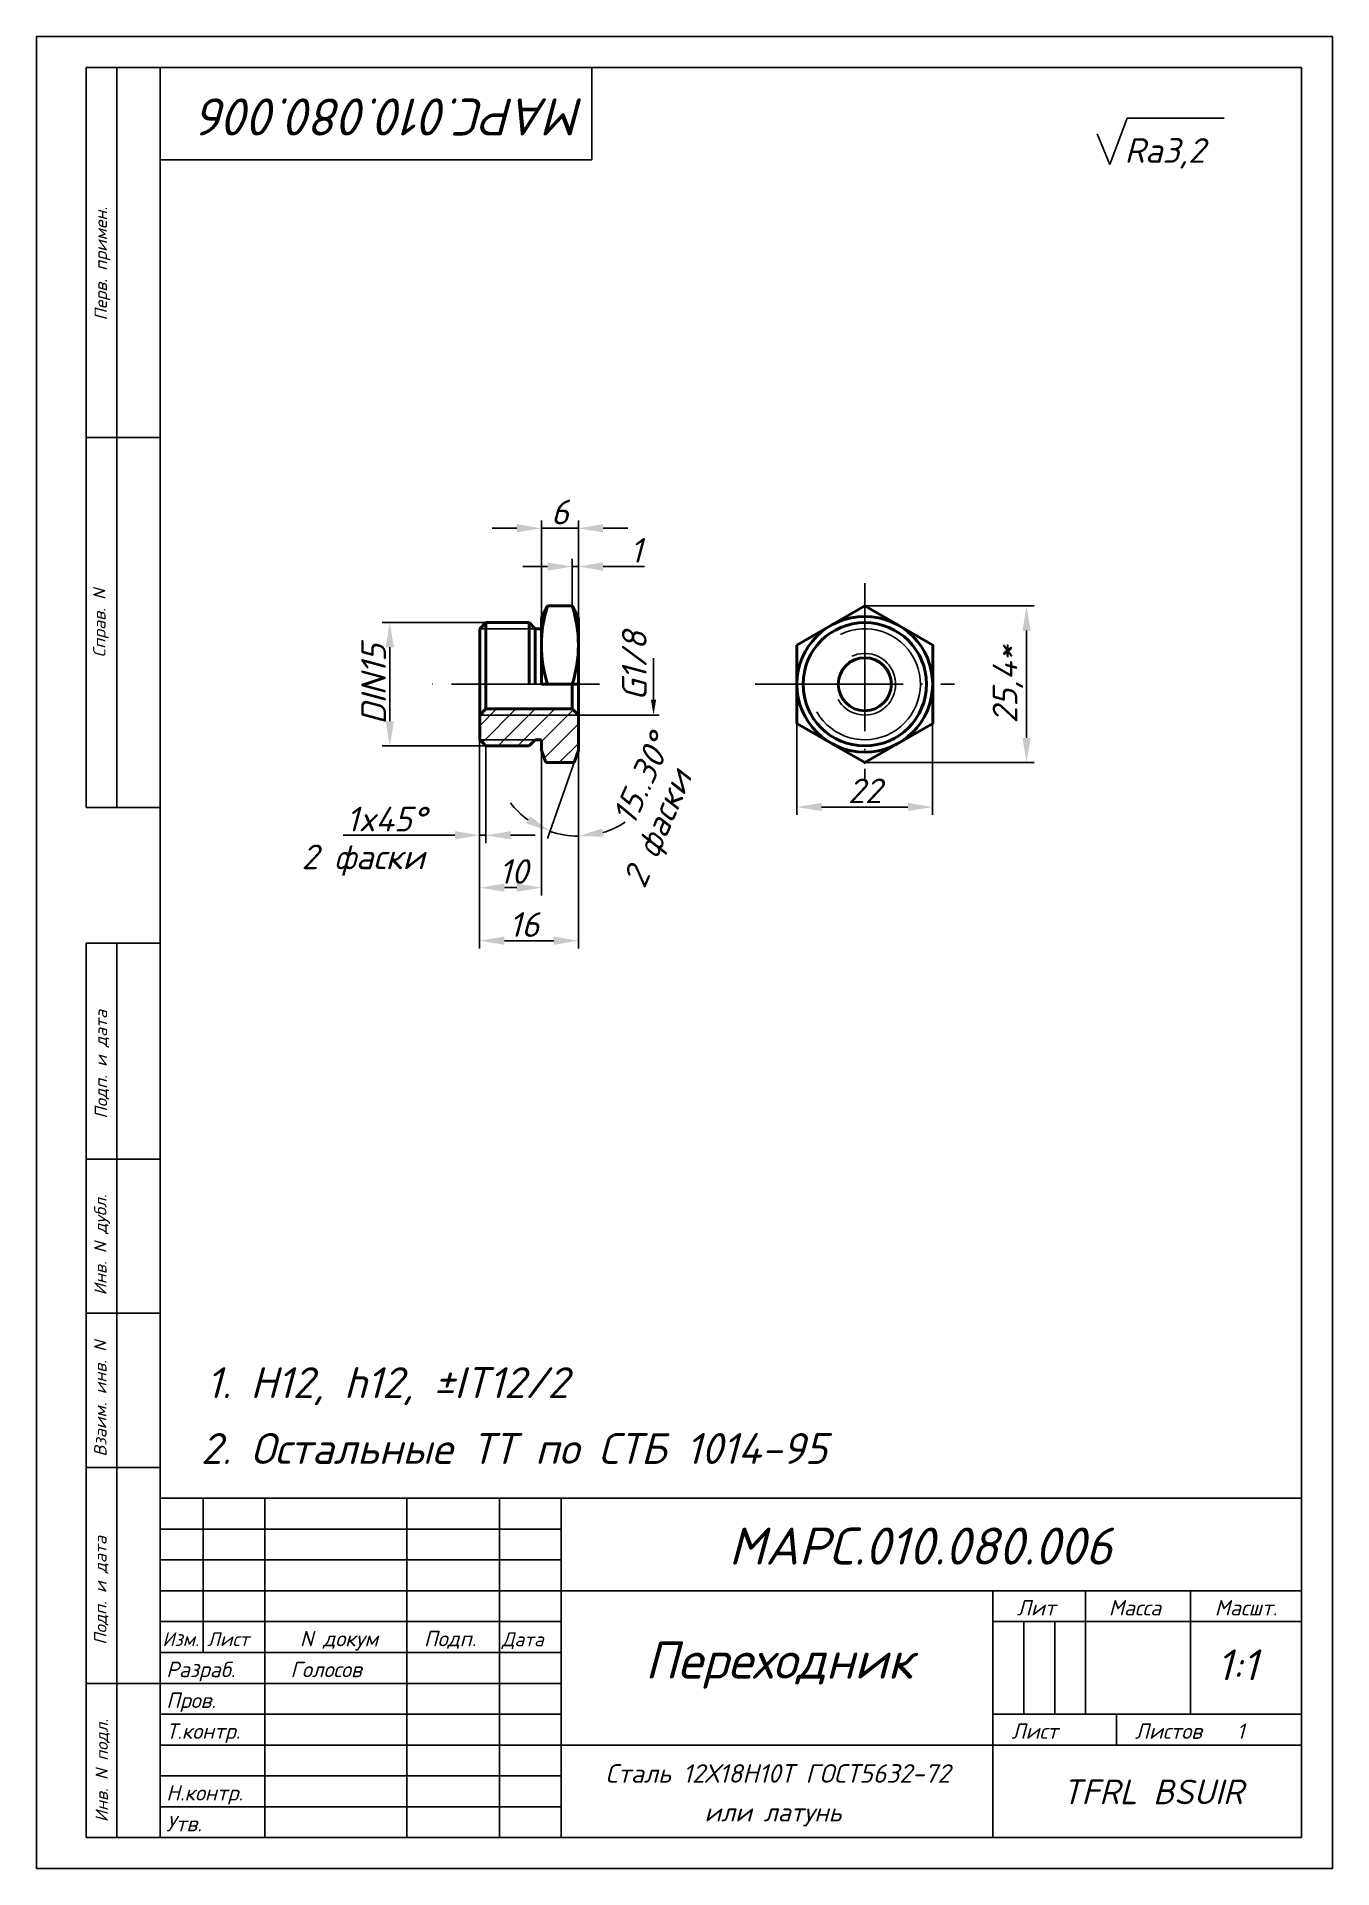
# Model space of a CAD drawing. Header units: millimetres. Extents: x -5427 to 3670, y -5891 to 948.
# Drawn here: x 1088.6 to 1298.6, y -5167.8 to -4870.8 of the extents above; entities that cross this region are included whole.
import ezdxf
from ezdxf.enums import TextEntityAlignment as Align

# ---------------------------------------------------------------- set-up
doc = ezdxf.new("R2010")
doc.units = ezdxf.units.MM
doc.header["$MEASUREMENT"] = 0
doc.linetypes.add('ACAD_ISO04W100', pattern=[30, 24, -3, 0, -3])
doc.layers.add('оси', color=1, linetype='ACAD_ISO04W100')
doc.layers.add('Толстые', color=7, linetype='Continuous', lineweight=50)
doc.layers.add('Тонкие', color=140, linetype='Continuous', lineweight=25)
doc.styles.get("Standard").update_dxf_attribs({"font": 'isocpeui.ttf'})
doc.styles.add('Для рамки', font='simplex.shx', dxfattribs={"oblique": 15, "height": 4})
doc.dimstyles.new('ISO-25', dxfattribs={"dimtxt": 4, "dimasz": 4, "dimexe": 1.25, "dimexo": 0, "dimtad": 1, "dimtxsty": 'Standard', "dimcen": 2.5, "dimadec": 0, "dimazin": 0, "dimtfac": 1, "dimtmove": 0, "dimatfit": 3, "dimfxl": 1, "dimarcsym": 0})

msp = doc.modelspace()

# ---------------------------------------------------------------- texts
at = {"layer": 'Тонкие'}
msp.add_text('МАРС.010.080.006', height=6, rotation=180, dxfattribs=at).set_placement((1177.53, -4880.78))
for s, height, p in [('Ra3,2', 4, (1264.914, -4891.22)), ('1. H12, h12, %%pIT12/2', 5, (1116.104, -5091.504)), ('2. Остальные ТТ по СТБ 1014-95', 5, (1115.205, -5102.185)), ('МАРС.010.080.006', 6, (1200.763, -5118.506)), ('Изм.', 2.25, (1108.967, -5131.719)), ('Лист', 2.25, (1116.254, -5131.719)), ('Дата', 2.25, (1164.003, -5131.749)), ('Переходник', 6, (1187.196, -5136.999)), ('Разраб.', 2.5, (1109.599, -5136.763)), ('Голосов', 2.5, (1129.728, -5136.763)), ('1:1', 5, (1279.886, -5137.261)), ('Пров.', 2.5, (1109.599, -5141.763)), ('Т.контр.', 2.5, (1109.599, -5146.763)), ('Лист', 2.5, (1246.599, -5146.763)), ('Листов', 2.5, (1266.599, -5146.763)), ('1', 2.5, (1283.113, -5146.763)), ('Сталь 12Х18Н10Т ГОСТ5632-72', 3, (1180.78, -5153.873)), ('Н.контр.', 2.5, (1109.599, -5156.763)), ('TFRL BSUIR', 4, (1254.774, -5157.359)), ('или латунь', 3, (1196.821, -5160.153)), ('Утв.', 2.5, (1109.599, -5161.763))]:
    msp.add_text(s, height=height, dxfattribs=at).set_placement(p)
at = {"layer": 'Тонкие', "linetype": 'Continuous', "style": 'Для рамки', "oblique": 15}
for s, p in [('Перв. примен.', (1100.004, -4916.791)), ('Справ. N', (1099.76, -4971.425)), ('Подп. и дата', (1100.02, -5046.205)), ('Инв. N дубл.', (1099.922, -5074.844)), ('Взаим. инв. N', (1099.922, -5101.006)), ('Подп. и дата', (1099.922, -5131.506)), ('Инв. N подл.', (1100.148, -5160.277))]:
    msp.add_text(s, height=2, rotation=90, dxfattribs=at).set_placement(p)
at = {"layer": 'Тонкие'}
for s, p in [('Лит', (1250.599, -5126.763)), ('Масса', (1266.599, -5126.763)), ('Масшт.', (1284.599, -5126.763)), ('N докум', (1137.599, -5131.763)), ('Подп.', (1155.599, -5131.763))]:
    msp.add_text(s, height=2.5, dxfattribs=at).set_placement(p, align=Align.CENTER)
at = {"layer": 'Тонкие', "char_height": 4, "attachment_point": 5}
for s, insert, rotation in [('G1/8', (1185.463, -4972.818), 90), ('2{\\fISOCPEUR|b0|i1|c204|p34; фаски}', (1189.658, -4999.326), 66.99384)]:
    msp.add_mtext(s, dxfattribs=dict(at, insert=insert, rotation=rotation))
at = {"layer": 'Тонкие', "insert": (1141.506, -5004.295), "char_height": 4, "attachment_point": 5}
msp.add_mtext('2{\\fISOCPEUR|b0|i1|c204|p34; фаски}', dxfattribs=at)

# ---------------------------------------------------------------- blocks, each defined once
blk = doc.blocks.new('*D2')
at = {"layer": 'Defpoints', "color": 0, "transparency": 16777216}
for p in [(1176.4, -4965.07), (1176.4, -4986.47), (1176.4, -4986.47), (1175.7, -4988.47), (1173.3, -5000.05)]:
    blk.add_point(p, dxfattribs=at)
at = {"layer": 'Тонкие', "color": 0, "lineweight": -2, "transparency": 16777216}
for p, q in [((1176.4, -4986.47), (1176.4, -5001.65)), ((1175.7, -4988.47), (1171.39, -5000.79))]:
    blk.add_line(p, q, dxfattribs=at)
for start, end in [(217.6798, 234.1949), (286.5151, 303.0301), (250.71, 270)]:
    blk.add_arc((1176.4, -4986.47), 13.93, start, end, dxfattribs=at)
at = {"layer": 'Тонкие', "color": 0, "transparency": 16777216}
for points in [[(1168.56, -4997.17), (1167.95, -4998.35), (1171.8, -4999.61)], [(1180.46, -5000.48), (1180.27, -4999.16), (1176.4, -5000.4)]]:
    blk.add_solid(points, dxfattribs=at)
at = {"layer": 'Тонкие', "color": 0, "transparency": 16777216, "insert": (1186.68, -4991.18), "char_height": 4, "attachment_point": 5, "rotation": 65.3927}
blk.add_mtext('15..30%%d', dxfattribs=at)
blk = doc.blocks.new('*D3')
at = {"layer": 'Defpoints', "color": 0, "transparency": 16777216}
for p in [(1176.4, -4950.48), (1170.4, -4965.07), (1176.4, -4965.07)]:
    blk.add_point(p, dxfattribs=at)
at = {"layer": 'Тонкие', "color": 0, "lineweight": -2, "transparency": 16777216}
for p, q in [((1166.4, -4950.48), (1162.4, -4950.48)), ((1170.4, -4965.07), (1170.4, -4949.23)), ((1170.4, -4950.48), (1176.4, -4950.48)), ((1176.4, -4965.07), (1176.4, -4949.23)), ((1180.4, -4950.48), (1184.4, -4950.48))]:
    blk.add_line(p, q, dxfattribs=at)
at = {"layer": 'Тонкие', "color": 0, "transparency": 16777216}
for points in [[(1166.4, -4949.81), (1166.4, -4951.14), (1170.4, -4950.48)], [(1180.4, -4949.81), (1180.4, -4951.14), (1176.4, -4950.48)]]:
    blk.add_solid(points, dxfattribs=at)
at = {"layer": 'Тонкие', "color": 0, "transparency": 16777216, "insert": (1173.4, -4947.85), "char_height": 4, "attachment_point": 5}
blk.add_mtext('6', dxfattribs=at)
blk = doc.blocks.new('*D4')
at = {"layer": 'Defpoints', "color": 0, "transparency": 16777216}
for p in [(1176.4, -4956.69), (1175.4, -4963.07), (1176.4, -4965.07)]:
    blk.add_point(p, dxfattribs=at)
at = {"layer": 'Тонкие', "color": 0, "lineweight": -2, "transparency": 16777216}
for p, q in [((1171.4, -4956.69), (1167.4, -4956.69)), ((1175.4, -4963.07), (1175.4, -4955.44)), ((1175.4, -4956.69), (1176.4, -4956.69)), ((1176.4, -4965.07), (1176.4, -4955.44)), ((1180.4, -4956.69), (1187.1, -4956.69))]:
    blk.add_line(p, q, dxfattribs=at)
at = {"layer": 'Тонкие', "color": 0, "transparency": 16777216}
for points in [[(1171.4, -4956.02), (1171.4, -4957.35), (1175.4, -4956.69)], [(1180.4, -4956.02), (1180.4, -4957.35), (1176.4, -4956.69)]]:
    blk.add_solid(points, dxfattribs=at)
at = {"layer": 'Тонкие', "color": 0, "transparency": 16777216, "insert": (1185.75, -4954.06), "char_height": 4, "attachment_point": 5}
blk.add_mtext('1', dxfattribs=at)
blk = doc.blocks.new('*D5')
at = {"layer": 'Defpoints', "color": 0, "transparency": 16777216}
for p in [(1160.4, -4984.77), (1161.4, -4985.77), (1161.4, -5000.26)]:
    blk.add_point(p, dxfattribs=at)
at = {"layer": 'Тонкие', "color": 0, "lineweight": -2, "transparency": 16777216}
for p, q in [((1160.4, -4984.77), (1160.4, -5001.51)), ((1161.4, -4985.77), (1161.4, -5001.51)), ((1156.4, -5000.26), (1138.27, -5000.26)), ((1161.4, -5000.26), (1160.4, -5000.26)), ((1165.4, -5000.26), (1169.4, -5000.26))]:
    blk.add_line(p, q, dxfattribs=at)
at = {"layer": 'Тонкие', "color": 0, "transparency": 16777216}
for points in [[(1156.4, -4999.59), (1156.4, -5000.92), (1160.4, -5000.26)], [(1165.4, -4999.59), (1165.4, -5000.92), (1161.4, -5000.26)]]:
    blk.add_solid(points, dxfattribs=at)
at = {"layer": 'Тонкие', "color": 0, "transparency": 16777216, "insert": (1145.24, -4997.63), "char_height": 4, "attachment_point": 5}
blk.add_mtext('1x45%%d', dxfattribs=at)
blk = doc.blocks.new('*D6')
at = {"layer": 'Defpoints', "color": 0, "transparency": 16777216}
for p in [(1161.4, -4965.77), (1145.83, -4985.77), (1161.4, -4985.77)]:
    blk.add_point(p, dxfattribs=at)
at = {"layer": 'Тонкие', "color": 0, "lineweight": -2, "transparency": 16777216}
for p, q in [((1161.4, -4965.77), (1144.58, -4965.77)), ((1145.83, -4969.77), (1145.83, -4981.77)), ((1161.4, -4985.77), (1144.58, -4985.77))]:
    blk.add_line(p, q, dxfattribs=at)
at = {"layer": 'Тонкие', "color": 0, "transparency": 16777216}
for points in [[(1145.17, -4969.77), (1146.5, -4969.77), (1145.83, -4965.77)], [(1145.17, -4981.77), (1146.5, -4981.77), (1145.83, -4985.77)]]:
    blk.add_solid(points, dxfattribs=at)
at = {"layer": 'Тонкие', "color": 0, "transparency": 16777216, "insert": (1143.21, -4975.77), "char_height": 4, "attachment_point": 5, "rotation": 90}
blk.add_mtext('DIN15', dxfattribs=at)
blk = doc.blocks.new('*D7')
at = {"layer": 'Defpoints', "color": 0, "transparency": 16777216}
for p in [(1160.4, -4984.77), (1176.4, -4995.66), (1176.4, -5017.35)]:
    blk.add_point(p, dxfattribs=at)
at = {"layer": 'Тонкие', "color": 0, "lineweight": -2, "transparency": 16777216}
for p, q in [((1160.4, -4984.77), (1160.4, -5018.6)), ((1176.4, -4995.66), (1176.4, -5018.6)), ((1164.4, -5017.35), (1172.4, -5017.35))]:
    blk.add_line(p, q, dxfattribs=at)
at = {"layer": 'Тонкие', "color": 0, "transparency": 16777216}
for points in [[(1164.4, -5016.68), (1164.4, -5018.02), (1160.4, -5017.35)], [(1172.4, -5016.68), (1172.4, -5018.02), (1176.4, -5017.35)]]:
    blk.add_solid(points, dxfattribs=at)
at = {"layer": 'Тонкие', "color": 0, "transparency": 16777216, "insert": (1167.6, -5014.73), "char_height": 4, "attachment_point": 5}
blk.add_mtext('16', dxfattribs=at)
blk = doc.blocks.new('*D8')
at = {"layer": 'Defpoints', "color": 0, "transparency": 16777216}
for p in [(1160.4, -4984.77), (1170.4, -4984.77), (1170.4, -5008.75)]:
    blk.add_point(p, dxfattribs=at)
at = {"layer": 'Тонкие', "color": 0, "lineweight": -2, "transparency": 16777216}
for p, q in [((1160.4, -4984.77), (1160.4, -5010)), ((1170.4, -4984.77), (1170.4, -5010)), ((1164.4, -5008.75), (1166.4, -5008.75))]:
    blk.add_line(p, q, dxfattribs=at)
at = {"layer": 'Тонкие', "color": 0, "transparency": 16777216}
for points in [[(1164.4, -5008.09), (1164.4, -5009.42), (1160.4, -5008.75)], [(1166.4, -5008.09), (1166.4, -5009.42), (1170.4, -5008.75)]]:
    blk.add_solid(points, dxfattribs=at)
at = {"layer": 'Тонкие', "color": 0, "transparency": 16777216, "insert": (1165.88, -5006.13), "char_height": 4, "attachment_point": 5}
blk.add_mtext('10', dxfattribs=at)
blk = doc.blocks.new('*D9')
at = {"layer": 'Defpoints', "color": 0, "transparency": 16777216}
for p in [(1211.82, -4982.12), (1233.82, -4982.12), (1233.82, -4995.68)]:
    blk.add_point(p, dxfattribs=at)
at = {"layer": 'Тонкие', "color": 0, "lineweight": -2, "transparency": 16777216}
for p, q in [((1211.82, -4982.12), (1211.82, -4996.93)), ((1233.82, -4982.12), (1233.82, -4996.93)), ((1215.82, -4995.68), (1229.82, -4995.68))]:
    blk.add_line(p, q, dxfattribs=at)
at = {"layer": 'Тонкие', "color": 0, "transparency": 16777216}
for points in [[(1215.82, -4995.01), (1215.82, -4996.34), (1211.82, -4995.68)], [(1229.82, -4995.01), (1229.82, -4996.34), (1233.82, -4995.68)]]:
    blk.add_solid(points, dxfattribs=at)
at = {"layer": 'Тонкие', "color": 0, "transparency": 16777216, "insert": (1222.82, -4993.05), "char_height": 4, "attachment_point": 5}
blk.add_mtext('22', dxfattribs=at)
blk = doc.blocks.new('*D10')
at = {"layer": 'Defpoints', "color": 0, "transparency": 16777216}
for p in [(1222.82, -4963.07), (1249.04, -4963.07), (1222.82, -4988.47)]:
    blk.add_point(p, dxfattribs=at)
at = {"layer": 'Тонкие', "color": 0, "lineweight": -2, "transparency": 16777216}
for p, q in [((1222.82, -4963.07), (1250.29, -4963.07)), ((1249.04, -4984.47), (1249.04, -4967.07)), ((1222.82, -4988.47), (1250.29, -4988.47))]:
    blk.add_line(p, q, dxfattribs=at)
at = {"layer": 'Тонкие', "color": 0, "transparency": 16777216}
for points in [[(1248.37, -4967.07), (1249.7, -4967.07), (1249.04, -4963.07)], [(1248.37, -4984.47), (1249.7, -4984.47), (1249.04, -4988.47)]]:
    blk.add_solid(points, dxfattribs=at)
at = {"layer": 'Тонкие', "color": 0, "transparency": 16777216, "insert": (1246.01, -4975.77), "char_height": 4, "attachment_point": 5, "rotation": 90}
blk.add_mtext('25,4*', dxfattribs=at)

# ---------------------------------------------------------------- dimensions: what is measured, and where the dimension line sits
at = {"layer": 'Тонкие'}
for base, p1, p2, picture, middle in [((1176.403, -4950.478), (1170.403, -4965.067), (1176.403, -4965.067), '*D3', (1173.403, -4947.853)), ((1176.403, -4956.686), (1175.403, -4963.067), (1176.403, -4965.067), '*D4', (1185.754, -4954.061)), ((1233.823, -4995.676), (1211.823, -4982.119), (1233.823, -4982.119), '*D9', (1222.823, -4993.051))]:
    dim = msp.add_linear_dim(base=base, p1=p1, p2=p2, dimstyle='ISO-25', dxfattribs=at)
    dim.commit()
    dim.dimension.update_dxf_attribs({"geometry": picture, "text_midpoint": middle})
for base, p1, p2, text, picture, middle in [((1145.834, -4985.768), (1161.403, -4965.768), (1161.403, -4985.768), 'DIN15', '*D6', (1145.834, -4975.768)), ((1249.037, -4963.067), (1222.823, -4988.47), (1222.823, -4963.067), '25,4*', '*D10', (1249.037, -4975.768))]:
    dim = msp.add_linear_dim(base=base, p1=p1, p2=p2, angle=90, text=text, dimstyle='ISO-25', dxfattribs=at)
    dim.commit()
    dim.dimension.update_dxf_attribs({"geometry": picture, "text_midpoint": middle, "dimtype": 160})
dim = msp.add_angular_dim_2l(base=(1173.304, -5000.046), line1=((1176.403, -4965.067), (1176.403, -4986.47)), line2=((1175.703, -4988.47), (1176.403, -4986.47)), text='15..30%%d', dimstyle='ISO-25', dxfattribs=at)
dim.commit()
dim.dimension.update_dxf_attribs({"geometry": '*D2', "text_midpoint": (1189.064, -4992.269), "dimtype": 162})
dim = msp.add_linear_dim(base=(1161.403, -5000.255), p1=(1160.403, -4984.768), p2=(1161.403, -4985.768), text='1x45%%d', dimstyle='ISO-25', dxfattribs=at)
dim.commit()
dim.dimension.update_dxf_attribs({"geometry": '*D5', "text_midpoint": (1145.239, -5000.255), "dimtype": 160})
for base, p2, picture, middle in [((1176.403, -5017.35), (1176.403, -4995.656), '*D7', (1167.603, -5017.35)), ((1170.403, -5008.754), (1170.403, -4984.768), '*D8', (1165.883, -5008.754))]:
    dim = msp.add_linear_dim(base=base, p1=(1160.403, -4984.768), p2=p2, dimstyle='ISO-25', dxfattribs=at)
    dim.commit()
    dim.dimension.update_dxf_attribs({"geometry": picture, "text_midpoint": middle, "dimtype": 160})

# ---------------------------------------------------------------- hatches: boundary and pattern name
at = {"layer": 'Тонкие'}
h = msp.add_hatch(dxfattribs=at)
h.set_pattern_fill('ANSI31', color=256, scale=0.7, style=0)
h.set_pattern_definition([(45, (1080.502, -5172.4073), (-1.571545, 1.571545), [])])
h.paths.add_polyline_path([(1169.403, -4984.768), (1170.403, -4984.768), (1170.403, -4986.47), (1171.103, -4988.47), (1175.703, -4988.47), (1176.403, -4986.47), (1176.403, -4980.768), (1160.403, -4980.768), (1160.403, -4984.768)])
h.paths.add_polyline_path([(1161.403, -4979.768), (1160.403, -4980.768), (1176.403, -4980.768), (1175.403, -4979.768)])
h.paths.add_polyline_path([(1160.403, -4984.768), (1161.403, -4985.768), (1168.403, -4985.768), (1169.403, -4984.768)], flags=16)

# ---------------------------------------------------------------- linework, layer by layer
for p, q in [((1088.599, -5167.763), (1088.599, -4870.763)), ((1088.599, -4870.763), (1298.599, -4870.763)), ((1298.599, -4870.763), (1298.599, -5167.763)), ((1096.599, -4995.763), (1096.599, -4875.763)), ((1096.599, -4875.763), (1108.599, -4875.763)), ((1101.599, -4995.763), (1101.599, -4875.763)), ((1108.599, -5162.763), (1108.599, -4875.763)), ((1108.599, -4875.763), (1293.599, -4875.763)), ((1178.599, -4890.763), (1178.599, -4875.763)), ((1293.599, -4875.763), (1293.599, -5162.763)), ((1108.599, -4890.763), (1178.599, -4890.763)), ((1108.599, -4935.763), (1096.599, -4935.763)), ((1108.599, -4995.763), (1096.599, -4995.763)), ((1096.599, -5017.763), (1096.599, -5162.763)), ((1108.599, -5017.763), (1096.599, -5017.763)), ((1101.599, -5162.763), (1101.599, -5017.763)), ((1108.599, -5052.763), (1096.599, -5052.763)), ((1108.599, -5077.763), (1096.599, -5077.763)), ((1108.599, -5102.763), (1096.599, -5102.763)), ((1293.599, -5107.763), (1108.599, -5107.763)), ((1115.599, -5107.763), (1115.599, -5132.763)), ((1115.599, -5107.763), (1115.599, -5132.763)), ((1125.599, -5107.763), (1125.599, -5162.763)), ((1125.599, -5107.763), (1125.599, -5162.763)), ((1148.599, -5107.763), (1148.599, -5162.763)), ((1148.599, -5107.763), (1148.599, -5162.763)), ((1163.599, -5107.763), (1163.599, -5162.763)), ((1163.599, -5107.763), (1163.599, -5162.763)), ((1173.599, -5107.763), (1173.599, -5162.763)), ((1173.599, -5107.763), (1173.599, -5162.763)), ((1293.599, -5122.763), (1173.599, -5122.763)), ((1243.599, -5122.763), (1243.599, -5162.763)), ((1243.599, -5122.763), (1243.599, -5162.763)), ((1258.599, -5122.763), (1258.599, -5142.763)), ((1258.599, -5122.763), (1258.599, -5142.763)), ((1275.599, -5122.763), (1275.599, -5142.763)), ((1275.599, -5122.763), (1275.599, -5142.763)), ((1173.599, -5127.763), (1108.599, -5127.763)), ((1293.599, -5127.763), (1243.599, -5127.763)), ((1173.599, -5132.763), (1108.599, -5132.763)), ((1173.599, -5132.763), (1108.599, -5132.763)), ((1108.599, -5137.763), (1096.599, -5137.763)), ((1293.599, -5142.763), (1243.599, -5142.763)), ((1293.599, -5142.763), (1243.599, -5142.763)), ((1263.599, -5142.763), (1263.599, -5147.763)), ((1263.599, -5142.763), (1263.599, -5147.763)), ((1293.599, -5147.763), (1173.599, -5147.763)), ((1293.599, -5147.763), (1173.599, -5147.763)), ((1096.599, -5162.763), (1108.599, -5162.763)), ((1293.599, -5162.763), (1108.599, -5162.763)), ((1298.599, -5167.763), (1088.599, -5167.763))]:
    msp.add_line(p, q)
at = {"layer": 'оси'}
for p, q in [((1222.823, -4959.362), (1222.823, -4991.051)), ((1179.812, -4975.768), (1152.768, -4975.768)), ((1205.05, -4975.768), (1237.377, -4975.768))]:
    msp.add_line(p, q, dxfattribs=at)
at = {"layer": 'Толстые'}
for p, q in [((1160.403, -4966.768), (1161.403, -4965.768)), ((1168.403, -4965.768), (1161.403, -4965.768)), ((1161.403, -4965.768), (1161.403, -4975.768)), ((1168.403, -4965.768), (1168.403, -4975.652)), ((1169.403, -4966.768), (1168.403, -4965.768)), ((1171.403, -4963.067), (1170.403, -4965.067)), ((1170.403, -4965.067), (1170.403, -4975.768)), ((1171.403, -4963.067), (1175.403, -4963.067)), ((1175.403, -4963.067), (1171.403, -4963.067)), ((1176.403, -4965.067), (1175.403, -4963.067)), ((1176.403, -4965.067), (1176.403, -4986.635)), ((1160.403, -4966.768), (1160.403, -4984.768)), ((1169.403, -4966.768), (1169.403, -4975.768)), ((1170.403, -4966.768), (1169.403, -4966.768)), ((1161.403, -4979.768), (1161.403, -4975.768)), ((1176.403, -4975.768), (1170.403, -4975.768)), ((1175.403, -4979.768), (1175.403, -4975.768)), ((1160.403, -4980.768), (1161.403, -4979.768)), ((1175.403, -4979.768), (1161.403, -4979.768)), ((1176.403, -4980.768), (1175.403, -4979.768)), ((1160.403, -4984.768), (1161.403, -4985.768)), ((1168.403, -4985.768), (1161.403, -4985.768)), ((1169.403, -4984.768), (1168.403, -4985.768)), ((1170.403, -4984.768), (1169.403, -4984.768)), ((1170.403, -4984.768), (1170.403, -4986.47)), ((1171.103, -4988.47), (1170.403, -4986.47)), ((1175.703, -4988.47), (1176.403, -4986.47)), ((1171.103, -4988.47), (1175.703, -4988.47))]:
    msp.add_line(p, q, dxfattribs=at)
msp.add_lwpolyline([(1211.823, -4969.417), (1211.823, -4982.119), (1222.823, -4988.47), (1233.823, -4982.119), (1233.823, -4969.417), (1222.823, -4963.067)], close=True, dxfattribs=at)
for radius in [11, 10, 4.3]:
    msp.add_circle((1222.823, -4975.768), radius, dxfattribs=at)
for centre, start, end in [((1191.079, -4969.417), 162.11147, 197.88853), ((1155.727, -4969.417), 342.11147, 17.88853)]:
    msp.add_arc(centre, 20.676, start, end, dxfattribs=at)
at = {"layer": 'Тонкие'}
for p, q in [((1265.33, -4883.977), (1262.554, -4891.49)), ((1281.056, -4883.977), (1265.33, -4883.977)), ((1262.554, -4891.49), (1260.472, -4886.52)), ((1169.403, -4966.768), (1160.403, -4966.768)), ((1188.581, -4978.268), (1188.581, -4971.556)), ((1176.403, -4980.768), (1160.403, -4980.768)), ((1189.467, -4980.768), (1176.488, -4980.768)), ((1169.403, -4984.768), (1160.403, -4984.768)), ((1173.599, -5112.763), (1108.599, -5112.763)), ((1173.599, -5117.763), (1108.599, -5117.763)), ((1173.599, -5122.763), (1108.599, -5122.763)), ((1248.599, -5127.763), (1248.599, -5142.763)), ((1248.599, -5127.763), (1248.599, -5142.763)), ((1253.599, -5127.763), (1253.599, -5142.763)), ((1253.599, -5127.763), (1253.599, -5142.763)), ((1173.599, -5137.763), (1108.599, -5137.763)), ((1173.599, -5137.763), (1108.599, -5137.763)), ((1173.599, -5142.763), (1108.599, -5142.763)), ((1173.599, -5142.763), (1108.599, -5142.763)), ((1173.599, -5147.763), (1108.599, -5147.763)), ((1173.599, -5147.763), (1108.599, -5147.763)), ((1173.599, -5152.763), (1108.599, -5152.763)), ((1173.599, -5152.763), (1108.599, -5152.763)), ((1173.599, -5157.763), (1108.599, -5157.763)), ((1173.599, -5157.763), (1108.599, -5157.763))]:
    msp.add_line(p, q, dxfattribs=at)
for radius, end in [(9, 116.09917), (5, 114.85416)]:
    msp.add_arc((1222.823, -4975.768), radius, 210, end, dxfattribs=at)
msp.add_solid([(1188.164, -4978.268), (1188.998, -4978.268), (1188.581, -4980.768)], dxfattribs=at)

msp.set_redraw_order([(e.dxf.handle, doc.entitydb.next_handle()) for e in msp.query("TEXT MTEXT ATTDEF DIMENSION ARC_DIMENSION")])  # texts and dimensions are drawn at this point

doc.saveas('drawing.dxf')
